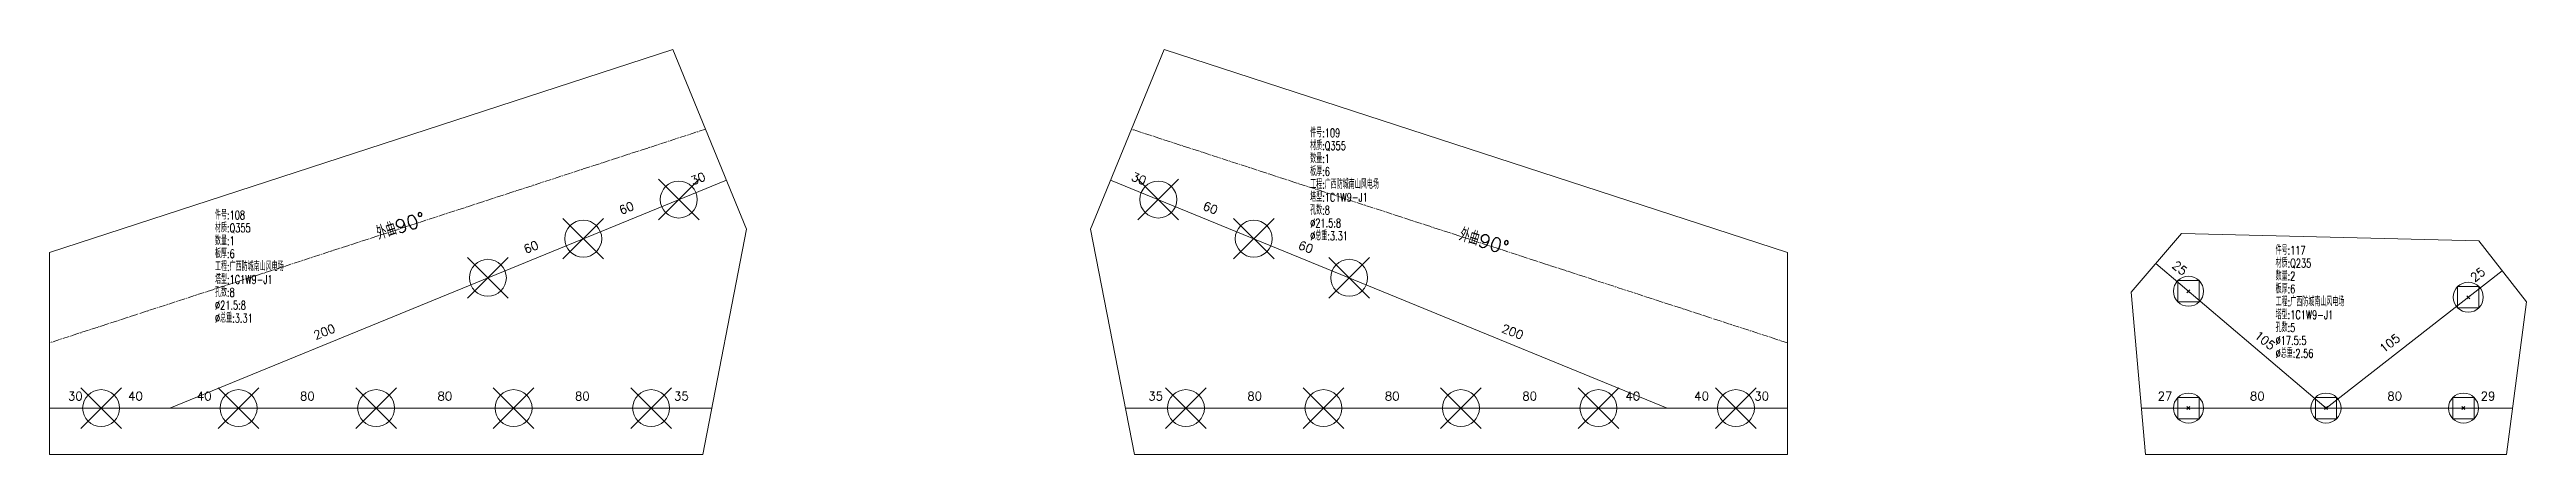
# Model space of a CAD drawing. Extents: x -105 to 10956, y -4548 to 9487.
# Drawn here: x 0 to 1441, y 4868 to 5104 of the extents above; entities that cross this region are included whole.
import ezdxf
from ezdxf.enums import TextEntityAlignment as Align

# ---------------------------------------------------------------- set-up
doc = ezdxf.new("R2010")
doc.units = 0
doc.header["$MEASUREMENT"] = 0
doc.linetypes.add('制弯线', pattern=[5.9, 4, -0.5, 0.2, -0.5, 0.2, -0.5])
doc.layers.add('1', color=7, linetype='CONTINUOUS', lineweight=25)
doc.layers.add('2', color=7, linetype='CONTINUOUS', lineweight=25)
doc.styles.get("Standard").update_dxf_attribs({"font": 'simplex.shx', "width": 0.7, "height": 3, "bigfont": 'gbhzfs.shx'})

msp = doc.modelspace()

# ---------------------------------------------------------------- texts
at = {"layer": '2', "color": 7, "linetype": 'Continuous', "lineweight": 13}
for s, rotation, p in [('30', 22, (378.80359, 5025.0553)), ('30', 339, (632.36412, 5025.05531)), ('60', 22, (337.16956, 5007.97879)), ('60', 339, (673.99814, 5007.97879)), ('60', 22, (281.65751, 4985.21011)), ('60', 339, (729.5102, 4985.21011)), ('25', 321, (1236.88376, 4973.57547)), ('25', 38, (1415.24839, 4969.80976)), ('200', 22, (161.38182, 4935.87814)), ('200', 339, (849.78587, 4935.87817)), ('105', 321, (1286.42648, 4931.4601)), ('105', 38, (1364.02574, 4929.8185))]:
    msp.add_text(s, height=5, rotation=rotation, dxfattribs=at).set_placement(p, align=Align.BOTTOM_CENTER)
for rotation, p in [(18, (192.38806, 4990.61285)), (343, (818.77964, 4990.61285))]:
    msp.add_text('外曲90%%d', height=8, rotation=rotation, dxfattribs=at).set_placement(p, align=Align.BOTTOM_LEFT)
for s, p in [('30', (15, 4898.15494)), ('40', (50.00029, 4898.15494)), ('40', (90.00029, 4898.15494)), ('80', (150, 4898.15497)), ('80', (230, 4898.15497)), ('80', (310, 4898.15497)), ('35', (367.63377, 4898.15494)), ('35', (643.53393, 4898.15497)), ('80', (701.16771, 4898.15497)), ('80', (781.16771, 4898.15497)), ('80', (861.16771, 4898.15497)), ('40', (921.1674, 4898.15497)), ('40', (961.1674, 4898.15497)), ('30', (996.16771, 4898.15497)), ('27', (1230.77858, 4898.15497)), ('80', (1284.46418, 4898.15497)), ('80', (1364.46418, 4898.15497)), ('29', (1418.73228, 4898.15497))]:
    msp.add_text(s, height=5, dxfattribs=at).set_placement(p, align=Align.BOTTOM_CENTER)
at = {"layer": '2', "color": 7, "linetype": 'Continuous', "lineweight": 13, "char_height": 5, "width": 500, "attachment_point": 1, "line_spacing_factor": 0.9}
for s, insert in [('件号:109\\P材质:Q355\\P数量:1\\P板厚:6\\P工程:广西防城南山风电场\\P塔型:1C1W9-J1\\P孔数:8\\P%%c21.5:8\\P%%c总重:3.31', (733.42928, 5057.91366)), ('件号:108\\P材质:Q355\\P数量:1\\P板厚:6\\P工程:广西防城南山风电场\\P塔型:1C1W9-J1\\P孔数:8\\P%%c21.5:8\\P%%c总重:3.31', (96.24789, 5010.06007)), ('件号:117\\P材质:Q235\\P数量:2\\P板厚:6\\P工程:广西防城南山风电场\\P塔型:1C1W9-J1\\P孔数:5\\P%%c17.5:5\\P%%c总重:2.56', (1295.13452, 4989.53204))]:
    msp.add_mtext(s, dxfattribs=dict(at, insert=insert))

# ---------------------------------------------------------------- linework, layer by layer
at = {"layer": '1', "color": 7, "linetype": 'Continuous', "lineweight": 18}
for p, q in [((362.65063, 5103.96563), (0, 4985.74466)), ((405.58385, 4999.29064), (362.65063, 5103.96563)), ((648.51708, 5103.96563), (605.58385, 4999.29064)), ((1011.16771, 4985.74466), (648.51708, 5103.96563)), ((380, 4868.15497), (405.58385, 4999.29064)), ((605.58385, 4999.29064), (631.16771, 4868.15497)), ((1240.31387, 4996.90911), (1211.16771, 4962.62426)), ((1413.40872, 4992.47837), (1240.31387, 4996.90911)), ((1441.10133, 4957.00839), (1413.40872, 4992.47837)), ((0, 4985.74466), (0, 4868.15497)), ((1011.16771, 4868.15497), (1011.16771, 4985.74466)), ((1211.16771, 4962.62426), (1219.46418, 4868.15497)), ((1429.46418, 4868.15497), (1441.10133, 4957.00839)), ((0, 4868.15497), (380, 4868.15497)), ((631.16771, 4868.15497), (1011.16771, 4868.15497)), ((1219.46418, 4868.15497), (1429.46418, 4868.15497))]:
    msp.add_line(p, q, dxfattribs=at)
at = {"layer": '1', "color": 7, "linetype": 'Continuous', "lineweight": 13}
for p, q in [((354.23901, 5004.76253), (377.88901, 5028.41253)), ((377.88901, 5004.76253), (354.23901, 5028.41253)), ((633.27868, 5004.76253), (656.92868, 5028.41253)), ((656.92868, 5004.76253), (633.27868, 5028.41253)), ((298.72697, 4981.99385), (322.37697, 5005.64385)), ((322.37697, 4981.99385), (298.72697, 5005.64385)), ((688.79074, 4981.99385), (712.44074, 5005.64385)), ((712.44074, 4981.99385), (688.79074, 5005.64385)), ((243.21492, 4959.22517), (266.86492, 4982.87517)), ((266.86492, 4959.22517), (243.21492, 4982.87517)), ((744.30279, 4959.22517), (767.95279, 4982.87517)), ((767.95279, 4959.22517), (744.30279, 4982.87517)), ((1238.27824, 4957.00752), (1238.27824, 4969.38002)), ((1238.27824, 4969.38002), (1250.65074, 4969.38002)), ((1243.58949, 4962.31877), (1245.33949, 4964.06877)), ((1245.33949, 4962.31877), (1243.58949, 4964.06877)), ((1250.65074, 4969.38002), (1250.65074, 4957.00752)), ((1401.05553, 4953.56646), (1401.05553, 4965.93896)), ((1401.05553, 4965.93896), (1413.42803, 4965.93896)), ((1406.36678, 4958.87771), (1408.11678, 4960.62771)), ((1408.11678, 4958.87771), (1406.36678, 4960.62771)), ((1413.42803, 4965.93896), (1413.42803, 4953.56646)), ((1250.65074, 4957.00752), (1238.27824, 4957.00752)), ((1413.42803, 4953.56646), (1401.05553, 4953.56646)), ((18.17501, 4883.32997), (41.82501, 4906.97997)), ((41.82501, 4883.32997), (18.17501, 4906.97997)), ((98.175, 4883.32997), (121.825, 4906.97997)), ((121.825, 4883.32997), (98.175, 4906.97997)), ((178.175, 4883.32997), (201.825, 4906.97997)), ((201.825, 4883.32997), (178.175, 4906.97997)), ((258.17501, 4883.32997), (281.82501, 4906.97997)), ((281.82501, 4883.32997), (258.17501, 4906.97997)), ((338.175, 4883.32997), (361.825, 4906.97997)), ((361.825, 4883.32997), (338.175, 4906.97997)), ((649.34271, 4883.32997), (672.99271, 4906.97997)), ((672.99271, 4883.32997), (649.34271, 4906.97997)), ((729.34271, 4883.32997), (752.99271, 4906.97997)), ((752.99271, 4883.32997), (729.34271, 4906.97997)), ((809.34271, 4883.32997), (832.99271, 4906.97997)), ((832.99271, 4883.32997), (809.34271, 4906.97997)), ((889.34271, 4883.32997), (912.99271, 4906.97997)), ((912.99271, 4883.32997), (889.34271, 4906.97997)), ((969.34271, 4883.32997), (992.99271, 4906.97997)), ((992.99271, 4883.32997), (969.34271, 4906.97997)), ((1238.27793, 4888.96872), (1238.27793, 4901.34122)), ((1238.27793, 4901.34122), (1250.65043, 4901.34122)), ((1250.65043, 4901.34122), (1250.65043, 4888.96872)), ((1318.27793, 4888.96872), (1318.27793, 4901.34122)), ((1318.27793, 4901.34122), (1330.65043, 4901.34122)), ((1330.65043, 4901.34122), (1330.65043, 4888.96872)), ((1398.27793, 4888.96872), (1398.27793, 4901.34122)), ((1398.27793, 4901.34122), (1410.65043, 4901.34122)), ((1410.65043, 4901.34122), (1410.65043, 4888.96872)), ((1250.65043, 4888.96872), (1238.27793, 4888.96872)), ((1243.58918, 4894.27997), (1245.33918, 4896.02997)), ((1245.33918, 4894.27997), (1243.58918, 4896.02997)), ((1330.65043, 4888.96872), (1318.27793, 4888.96872)), ((1323.58918, 4894.27997), (1325.33918, 4896.02997)), ((1325.33918, 4894.27997), (1323.58918, 4896.02997)), ((1410.65043, 4888.96872), (1398.27793, 4888.96872)), ((1403.58918, 4894.27997), (1405.33918, 4896.02997)), ((1405.33918, 4894.27997), (1403.58918, 4896.02997))]:
    msp.add_line(p, q, dxfattribs=at)
for centre, radius in [((366.06401, 5016.58753), 10.75), ((645.10368, 5016.58753), 10.75), ((310.55197, 4993.81885), 10.75), ((700.61574, 4993.81885), 10.75), ((255.03992, 4971.05017), 10.75), ((756.12779, 4971.05017), 10.75), ((1244.46449, 4963.19377), 8.75), ((1407.24178, 4959.75271), 8.75), ((30.00001, 4895.15497), 10.75), ((110, 4895.15497), 10.75), ((190, 4895.15497), 10.75), ((270.00001, 4895.15497), 10.75), ((350, 4895.15497), 10.75), ((661.16771, 4895.15497), 10.75), ((741.16771, 4895.15497), 10.75), ((821.16771, 4895.15497), 10.75), ((901.16771, 4895.15497), 10.75), ((981.16771, 4895.15497), 10.75), ((1244.46418, 4895.15497), 8.75), ((1324.46418, 4895.15497), 8.75), ((1404.46418, 4895.15497), 8.75)]:
    msp.add_circle(centre, radius, dxfattribs=at)
at = {"layer": '2', "color": 190, "linetype": '制弯线', "lineweight": 13}
for p, q in [((381.67674, 5057.57829), (0, 4933.15497)), ((1011.16771, 4933.15497), (629.49097, 5057.57829))]:
    msp.add_line(p, q, dxfattribs=at)
at = {"layer": '2', "color": 9, "linetype": 'Continuous', "lineweight": 13}
for p, q in [((70.00058, 4895.15491), (393.82004, 5027.97186)), ((941.16708, 4895.15497), (617.34768, 5027.97189)), ((1324.50237, 4895.15497), (1225.41692, 4979.38572)), ((1324.50204, 4895.15497), (1426.94734, 4975.13748)), ((0, 4895.15491), (385.26754, 4895.15492)), ((1011.16771, 4895.15497), (625.90016, 4895.15497)), ((1217.09299, 4895.15497), (1433.00037, 4895.15497))]:
    msp.add_line(p, q, dxfattribs=at)

msp.set_redraw_order([(e.dxf.handle, doc.entitydb.next_handle()) for e in msp.query("TEXT MTEXT ATTDEF DIMENSION ARC_DIMENSION")])  # texts and dimensions are drawn at this point

doc.saveas('drawing.dxf')
